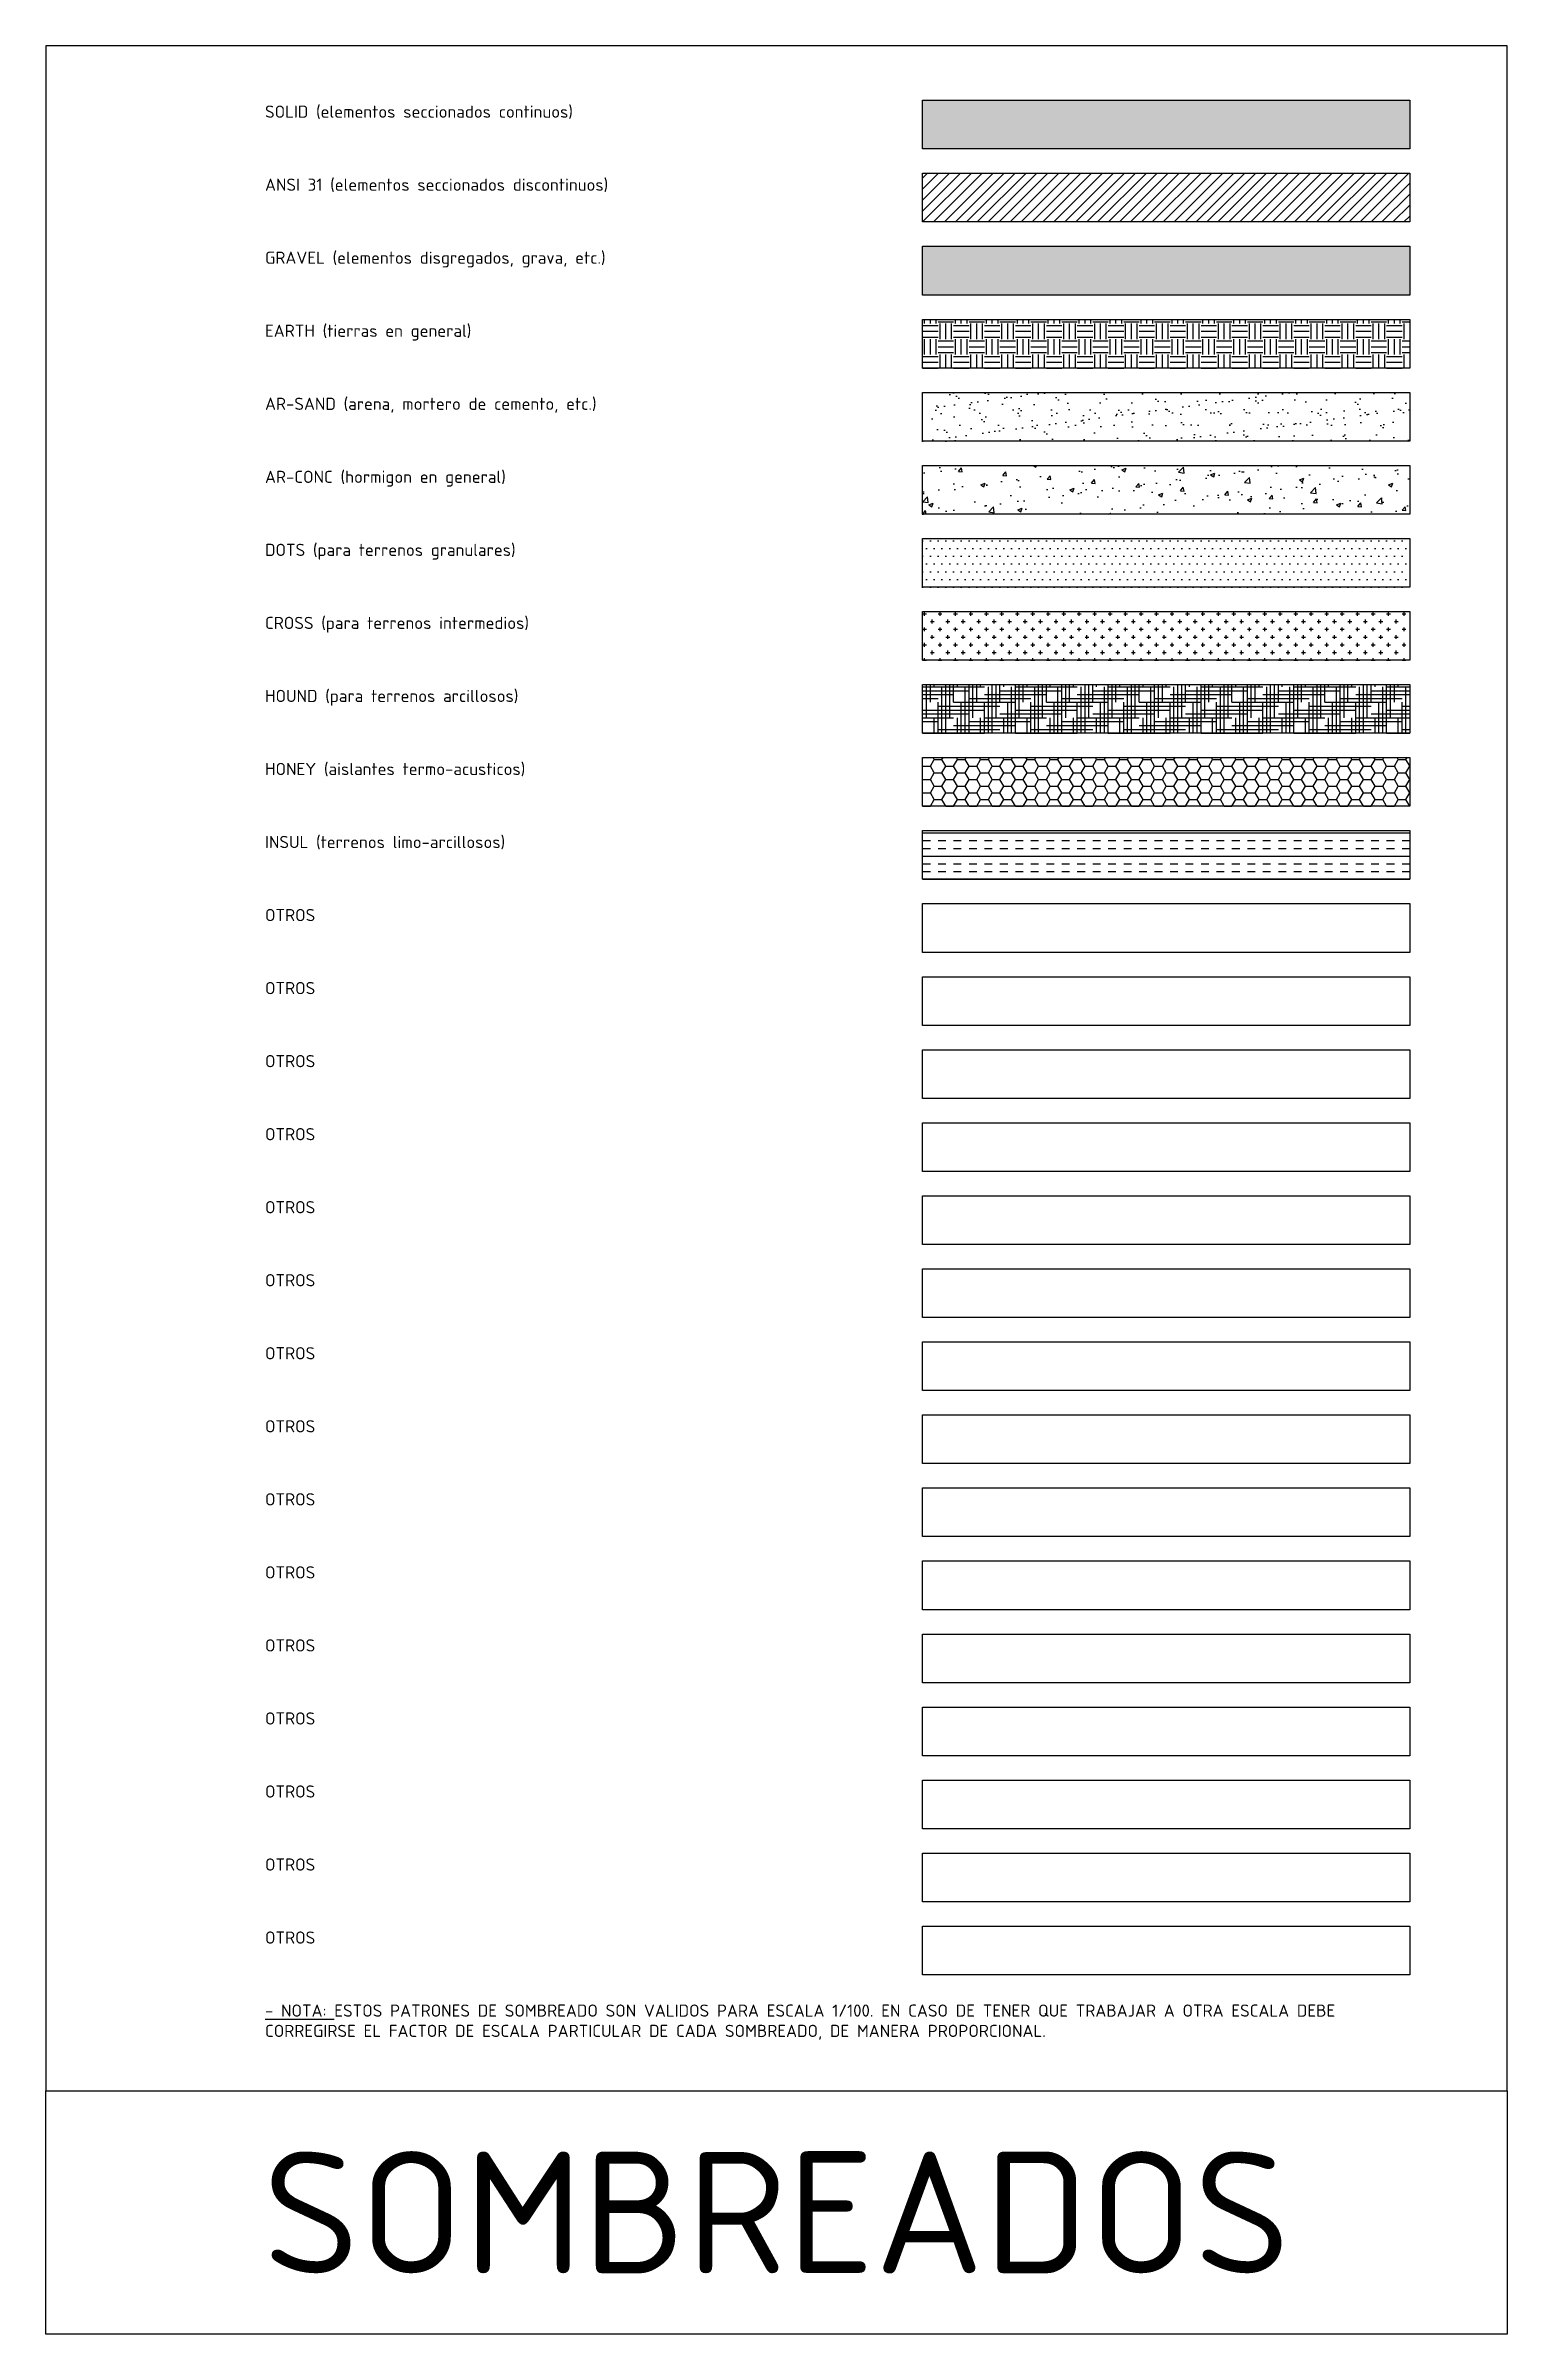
# Model space of a CAD drawing. Header units: millimetres. Extents: x 9508 to 4213564, y -7782 to 156074.
# Drawn here: x 49780 to 79780, y 74641 to 121641 of the extents above; entities that cross this region are included whole.
import ezdxf

# ---------------------------------------------------------------- set-up
doc = ezdxf.new("R2010")
doc.units = ezdxf.units.MM
for name, color, linetype in [('CAJETIN', 7, 'Continuous'), ('SOMBREADO', 8, 'Continuous'), ('TEXTO', 30, 'Continuous')]:
    doc.layers.add(name, color=color, linetype=linetype)
doc.layers.add('POLTRAMA', color=8, linetype='Continuous', plot=False)
doc.styles.add('TEX_1-100', font='isocpeur.ttf', dxfattribs={"height": 200})
doc.styles.add('TEX_1-1000', font='isocpeur.ttf', dxfattribs={"height": 2000})

msp = doc.modelspace()

# ---------------------------------------------------------------- texts
at = {"layer": 'TEXTO'}
for s, insert, char_height, width, attachment_point, style in [('SOLID (elementos seccionados continuos)', (54280.1, 120412.7), 250, 9774.99, 1, 'TEX_1-100'), ('ANSI 31 (elementos seccionados discontinuos)', (54280.1, 118912.7), 250, 9189.514, 1, 'TEX_1-100'), ('GRAVEL (elementos disgregados, grava, etc.)', (54280.1, 117412.7), 250, 9395.741, 1, 'TEX_1-100'), ('EARTH (tierras en general)', (54280.1, 115912.7), 250, 6413.103, 1, 'TEX_1-100'), ('AR-SAND (arena, mortero de cemento, etc.)', (54280.1, 114412.7), 250, 9421.491, 1, 'TEX_1-100'), ('AR-CONC (hormigon en general)', (54280.1, 112912.7), 250, 6413.103, 1, 'TEX_1-100'), ('DOTS (para terrenos granulares)', (54280.1, 111412.7), 250, 6413.103, 1, 'TEX_1-100'), ('CROSS (para terrenos intermedios)', (54280.1, 109912.7), 250, 6413.103, 1, 'TEX_1-100'), ('HOUND (para terrenos arcillosos)', (54280.1, 108412.7), 250, 6413.103, 1, 'TEX_1-100'), ('HONEY (aislantes termo-acusticos)', (54280.1, 106912.7), 250, 6413.103, 1, 'TEX_1-100'), ('INSUL (terrenos limo-arcillosos)', (54280.1, 105412.7), 250, 6413.103, 1, 'TEX_1-100'), ('OTROS', (54280.1, 103912.7), 250, 6413.103, 1, 'TEX_1-100'), ('OTROS', (54280.1, 102412.7), 250, 6413.103, 1, 'TEX_1-100'), ('OTROS', (54280.1, 100912.7), 250, 6413.103, 1, 'TEX_1-100'), ('OTROS', (54280.1, 99412.7), 250, 6413.103, 1, 'TEX_1-100'), ('OTROS', (54280.1, 97912.7), 250, 6413.103, 1, 'TEX_1-100'), ('OTROS', (54280.1, 96412.7), 250, 13154.838, 1, 'TEX_1-100'), ('OTROS', (54280.1, 94912.7), 250, 6413.103, 1, 'TEX_1-100'), ('OTROS', (54280.1, 93412.7), 250, 6413.103, 1, 'TEX_1-100'), ('OTROS', (54280.1, 91912.7), 250, 12482.147, 1, 'TEX_1-100'), ('OTROS', (54280.1, 90412.7), 250, 6413.103, 1, 'TEX_1-100'), ('OTROS', (54280.1, 88912.7), 250, 6413.103, 1, 'TEX_1-100'), ('OTROS', (54280.1, 87412.7), 250, 6413.103, 1, 'TEX_1-100'), ('OTROS', (54280.1, 85912.7), 250, 6413.103, 1, 'TEX_1-100'), ('OTROS', (54280.1, 84412.7), 250, 6413.103, 1, 'TEX_1-100'), ('OTROS', (54280.1, 82912.7), 250, 6413.103, 1, 'TEX_1-100'), ('\\A1;{\\L- NOTA:} ESTOS PATRONES DE SOMBREADO SON VALIDOS PARA ESCALA 1/100. EN CASO DE TENER QUE TRABAJAR A OTRA ESCALA DEBE CORREGIRSE EL FACTOR DE ESCALA PARTICULAR DE CADA SOMBREADO, DE MANERA PROPORCIONAL.', (54280.1, 81412.7), 250, 23000, 1, 'TEX_1-100'), ('SOMBREADOS', (64780.1, 77140.9), 2500, 26701.248, 5, 'TEX_1-1000')]:
    msp.add_mtext(s, dxfattribs=dict(at, insert=insert, char_height=char_height, width=width, attachment_point=attachment_point, style=style))

# ---------------------------------------------------------------- hatches: boundary and pattern name
at = {"layer": 'SOMBREADO'}
msp.add_hatch(color=256, dxfattribs=at).paths.add_polyline_path([(67780.1, 120521.8), (77780.1, 120521.8), (77780.1, 119521.8), (67780.1, 119521.8)])
h = msp.add_hatch(dxfattribs=at)
h.set_pattern_fill('ANSI31', color=256, scale=50, style=0)
h.set_pattern_definition([(45, (67780.07, 118021.8), (-112.2532, 112.2532), [])])
h.paths.add_polyline_path([(67780.1, 119021.8), (77780.1, 119021.8), (77780.1, 118021.8), (67780.1, 118021.8)])
h = msp.add_hatch(dxfattribs=at)
h.set_pattern_fill('GRAVEL', color=256, scale=25, style=0)
h.set_pattern_definition([(228.0128, (68237.274, 117156.807), (-5080.00432, -5715.00702), [85.43, -8457.625]), (184.9697, (68180.124, 117093.307), (7620.01233, 634.99552), [146.601, -14513.5]), (132.5104, (68034.074, 117080.607), (6349.99538, -6985.00682), [103.37, -10233.675]), (267.2737, (67786.424, 116921.857), (634.99724, 12699.99591), [133.501, -13216.6]), (292.8337, (67780.074, 116788.507), (-3175.00901, 7620.00433), [130.909, -12959.95]), (357.2737, (67830.874, 116667.857), (-12699.99591, 634.99724), [133.501, -13216.6]), (37.6942, (67964.224, 116661.507), (-8255.005215, -6349.99434), [176.548, -17478.275]), (72.2553, (68103.924, 116769.457), (4445.00889, 13970.00405), [166.68, -16501.325]), (121.4296, (68154.724, 116928.207), (-5080.00131, 8254.99029), [133.953, -13261.375]), (175.2364, (68084.874, 117042.507), (6984.9945, -634.99404), [152.928, -7493.475]), (222.3974, (67932.474, 117055.207), (-7620.00023, -6984.990913), [197.77, -19579.2]), (138.8141, (68415.074, 116915.51), (-4444.99717, 3809.99414), [67.501, -6682.65]), (171.4692, (68364.274, 116959.957), (8254.9874, -1270.0032), [128.42, -12713.65]), (225, (68237.27, 116979), (-1e-13, -635), [89.802, -808.222]), (203.1986, (68192.82, 117055.21), (3175.0107, 1270.0056), [48.36, -4787.65]), (291.8014, (68148.37, 117036.16), (-635.0004, 1905.0012), [68.39, -3351.2]), (30.9638, (68173.77, 116972.66), (1904.998, 1270.001), [111.08, -3591.575]), (161.565, (68269.02, 117029.8), (1270.0006, -634.999), [80.322, -1927.725]), (16.3895, (67780.074, 117036.157), (6350.0035, 1904.99604), [112.522, -11139.7]), (70.3462, (67888.024, 117067.907), (-2539.99292, -6984.99012), [94.4, -9345.55]), (293.1986, (68269.02, 117156.81), (-1270.0056, 3175.0107), [96.72, -4739.3]), (343.6105, (68307.124, 117067.907), (-6350.0035, 1904.99604), [112.522, -11139.7]), (339.444, (67780.07, 116642.46), (-3175.00394, 1269.99846), [108.51, -5316.925]), (294.7751, (67881.674, 116604.357), (-3174.9926, 6984.99676), [90.918, -9000.9]), (66.8014, (68275.37, 116521.81), (1270.0056, 3175.0107), [96.72, -4739.3]), (17.354, (68313.474, 116610.707), (-8255.00045, -2539.99617), [106.446, -10538.1]), (69.444, (67964.22, 116521.81), (-1269.99846, -3175.00394), [54.254, -5371.2]), (101.3099, (68237.27, 116521.81), (-634.9969, 2539.9919), [32.38, -3205.5]), (165.9638, (68230.92, 116553.56), (1905.0013, -634.999), [130.91, -2487.262]), (186.009, (68103.924, 116585.307), (6349.99064, 634.99852), [121.317, -12010.35]), (303.69, (68173.77, 116915.5), (-635.0002, 1269.9988), [91.58, -2197.945]), (353.1572, (68224.574, 116839.307), (10795.004464, -1270.00569), [159.89, -15829]), (60.9454, (68383.324, 116820.26), (-2539.9941, -4444.9894), [65.377, -6472.35]), (90, (68415.1, 116877.4), (-635, 635), [38.1, -596.9]), (120.2564, (68091.224, 116604.357), (2539.99462, -4444.99776), [88.217, -8733.475]), (48.0128, (68046.774, 116680.557), (5080.00432, 5715.00702), [170.86, -8372.2]), (0, (68161.1, 116807.56), (635, 635), [165.1, -469.9]), (325.3048, (68326.174, 116807.557), (-6349.989, 4445.00042), [100.403, -9939.825]), (254.0546, (68408.72, 116750.41), (-635.0016, -2540.00605), [92.457, -4530.425]), (207.646, (68383.324, 116661.507), (-12064.99576, -6350.00399), [150.536, -14903.125]), (175.4261, (68249.974, 116591.657), (-8255.0019, 634.99693), [159.257, -15766.45]), (175.4261, (68249.974, 116591.657), (-8255.0019, 634.99693), [159.257, -15766.45])])
h.paths.add_polyline_path([(67780.1, 117521.8), (77780.1, 117521.8), (77780.1, 116521.8), (67780.1, 116521.8)])
h = msp.add_hatch(dxfattribs=at)
h.set_pattern_fill('EARTH', color=256, scale=50, style=0)
h.set_pattern_definition([(0, (67780.07, 115021.8), (317.5, 317.5), [317.5, -317.5]), (0, (67780.07, 115140.87), (317.5, 317.5), [317.5, -317.5]), (0, (67780.07, 115259.93), (317.5, 317.5), [317.5, -317.5]), (90, (67819.76, 115299.62), (-317.5, 317.5), [317.5, -317.5]), (90, (67938.82, 115299.62), (-317.5, 317.5), [317.5, -317.5]), (90, (68057.9, 115299.62), (-317.5, 317.5), [317.5, -317.5])])
h.paths.add_polyline_path([(67780.1, 116021.8), (77780.1, 116021.8), (77780.1, 115021.8), (67780.1, 115021.8)])
h = msp.add_hatch(dxfattribs=at)
h.set_pattern_fill('AR-SAND', color=256, scale=10, style=0)
h.set_pattern_definition([(37.5, (67780.07, 113521.8), (-16, 489.413), [0, -386.08, 0, -431.8, 0, -412.75]), (7.5, (67780.1, 113521.8), (449.523, 716.825), [0, -208.28, 0, -347.98, 0, -133.35]), (327.5, (67467.65, 113521.8), (790.992, 1.437), [0, -127, 0, -457.2, 0, -596.9]), (317.5, (67467.65, 113521.8), (763.556, 222.93), [0, -63.5, 0, -299.72, 0, -342.9])])
h.paths.add_polyline_path([(67780.1, 114521.8), (77780.1, 114521.8), (77780.1, 113521.8), (67780.1, 113521.8)])
h = msp.add_hatch(dxfattribs=at)
h.set_pattern_fill('AR-CONC', color=256, scale=5, style=0)
h.set_pattern_definition([(50, (67780.1, 112021.8), (910.923, -79.695), [95.25, -1047.75]), (355, (67780.1, 112021.8), (-176.21, 955.28), [76.2, -838.2]), (100.451, (67856, 112015.2), (734.71, 875.58), [80.95, -890.45]), (46.184, (67780.1, 112275.8), (1355.4, -210.21), [142.87, -1571.62]), (96.636, (67893, 112258.3), (1187.02, 1237.13), [121.42, -1335.67]), (351.184, (67780.1, 112275.8), (1187.02, 1237.13), [114.3, -1257.3]), (21, (67907.1, 112212.3), (758.074, -511.33), [95.25, -1047.75]), (326, (67907.1, 112212.3), (309.01, 920.94), [76.2, -838.2]), (71.451, (67970.25, 112169.7), (1067.08, 409.614), [80.95, -890.45]), (37.5, (67780.07, 112021.8), (15.443, 422.775), [0, -828.04, 0, -850.9, 0, -841.375]), (7.5, (67780.07, 112021.8), (334.098, 500.903), [0, -485.14, 0, -808.99, 0, -320.675]), (327.5, (67496.86, 112021.8), (677.953, -28.644), [0, -317.5, 0, -990.6, 0, -1314.45]), (317.5, (67369.86, 112021.8), (740.646, 127.132), [0, -412.75, 0, -657.86, 0, -933.45])])
h.paths.add_polyline_path([(67780.1, 113021.8), (77780.1, 113021.8), (77780.1, 112021.8), (67780.1, 112021.8)])
h = msp.add_hatch(dxfattribs=at)
h.set_pattern_fill('DOTS', color=256, scale=100, style=0)
h.set_pattern_definition([(0, (67780.07, 110521.8), (79.375, 158.75), [0, -158.75])])
h.paths.add_polyline_path([(67780.1, 111521.8), (77780.1, 111521.8), (77780.1, 110521.8), (67780.1, 110521.8)])
h = msp.add_hatch(dxfattribs=at)
h.set_pattern_fill('CROSS', color=256, scale=25, style=0)
h.set_pattern_definition([(0, (67780.07, 109021.8), (158.75, 158.75), [79.375, -238.125]), (90, (67819.76, 108982.12), (-158.75, 158.75), [79.375, -238.125])])
h.paths.add_polyline_path([(67780.1, 110021.8), (77780.1, 110021.8), (77780.1, 109021.8), (67780.1, 109021.8)])
h = msp.add_hatch(dxfattribs=at)
h.set_pattern_fill('HOUND', color=256, scale=50, style=0)
h.set_pattern_definition([(0, (67780.07, 107521.81), (317.5, 79.375), [1270, -635]), (90, (67780.07, 107521.81), (-79.375, -317.5), [1270, -635])])
h.paths.add_polyline_path([(67780.1, 108521.8), (77780.1, 108521.8), (77780.1, 107521.8), (67780.1, 107521.8)])
h = msp.add_hatch(dxfattribs=at)
h.set_pattern_fill('HONEY', color=256, scale=50, style=0)
h.set_pattern_definition([(0, (67780.07, 106021.81), (238.125, 137.4815), [158.75, -317.5]), (120, (67780.07, 106021.81), (-238.125, 137.4815), [158.75, -317.5]), (60, (67780.07, 106021.81), (3e-05, 274.963), [-317.5, 158.75])])
h.paths.add_polyline_path([(67780.1, 107021.8), (77780.1, 107021.8), (77780.1, 106021.8), (67780.1, 106021.8)])
h = msp.add_hatch(dxfattribs=at)
h.set_pattern_fill('INSUL', color=256, scale=50, style=0)
h.set_pattern_definition([(0, (67780.07, 104521.8), (0, 476.25), []), (0, (67780.07, 104680.56), (0, 476.25), [158.75, -158.75]), (0, (67780.07, 104839.3), (0, 476.25), [158.75, -158.75])])
h.paths.add_polyline_path([(67780.1, 105521.8), (77780.1, 105521.8), (77780.1, 104521.8), (67780.1, 104521.8)])

# ---------------------------------------------------------------- linework, layer by layer
at = {"layer": 'CAJETIN'}
for points in [[(49780.1, 79640.9), (79780.1, 79640.9), (79780.1, 121640.9), (49780.1, 121640.9)], [(49780.1, 79640.9), (79780.1, 79640.9), (79780.1, 74640.9), (49780.1, 74640.9), (49780.1, 79640.9)]]:
    msp.add_lwpolyline(points, close=True, dxfattribs=at)
at = {"layer": 'POLTRAMA'}
for points in [[(67780.1, 120521.8), (77780.1, 120521.8), (77780.1, 119521.8), (67780.1, 119521.8)], [(67780.1, 119021.8), (77780.1, 119021.8), (77780.1, 118021.8), (67780.1, 118021.8)], [(67780.1, 117521.8), (77780.1, 117521.8), (77780.1, 116521.8), (67780.1, 116521.8)], [(67780.1, 116021.8), (77780.1, 116021.8), (77780.1, 115021.8), (67780.1, 115021.8)], [(67780.1, 114521.8), (77780.1, 114521.8), (77780.1, 113521.8), (67780.1, 113521.8)], [(67780.1, 113021.8), (77780.1, 113021.8), (77780.1, 112021.8), (67780.1, 112021.8)], [(67780.1, 111521.8), (77780.1, 111521.8), (77780.1, 110521.8), (67780.1, 110521.8)], [(67780.1, 110021.8), (77780.1, 110021.8), (77780.1, 109021.8), (67780.1, 109021.8)], [(67780.1, 108521.8), (77780.1, 108521.8), (77780.1, 107521.8), (67780.1, 107521.8)], [(67780.1, 107021.8), (77780.1, 107021.8), (77780.1, 106021.8), (67780.1, 106021.8)], [(67780.1, 105521.8), (77780.1, 105521.8), (77780.1, 104521.8), (67780.1, 104521.8)], [(67780.1, 104021.8), (77780.1, 104021.8), (77780.1, 103021.8), (67780.1, 103021.8)], [(67780.1, 102521.8), (77780.1, 102521.8), (77780.1, 101521.8), (67780.1, 101521.8)], [(67780.1, 101021.8), (77780.1, 101021.8), (77780.1, 100021.8), (67780.1, 100021.8)], [(67780.1, 99521.8), (77780.1, 99521.8), (77780.1, 98521.8), (67780.1, 98521.8)], [(67780.1, 98021.8), (77780.1, 98021.8), (77780.1, 97021.8), (67780.1, 97021.8)], [(67780.1, 96521.8), (77780.1, 96521.8), (77780.1, 95521.8), (67780.1, 95521.8)], [(67780.1, 95021.8), (77780.1, 95021.8), (77780.1, 94021.8), (67780.1, 94021.8)], [(67780.1, 93521.8), (77780.1, 93521.8), (77780.1, 92521.8), (67780.1, 92521.8)], [(67780.1, 92021.8), (77780.1, 92021.8), (77780.1, 91021.8), (67780.1, 91021.8)], [(67780.1, 90521.8), (77780.1, 90521.8), (77780.1, 89521.8), (67780.1, 89521.8)], [(67780.1, 89021.8), (77780.1, 89021.8), (77780.1, 88021.8), (67780.1, 88021.8)], [(67780.1, 87521.8), (77780.1, 87521.8), (77780.1, 86521.8), (67780.1, 86521.8)], [(67780.1, 86021.8), (77780.1, 86021.8), (77780.1, 85021.8), (67780.1, 85021.8)], [(67780.1, 84521.8), (77780.1, 84521.8), (77780.1, 83521.8), (67780.1, 83521.8)], [(67780.1, 83021.8), (77780.1, 83021.8), (77780.1, 82021.8), (67780.1, 82021.8)]]:
    msp.add_lwpolyline(points, close=True, dxfattribs=at)

msp.set_redraw_order([(e.dxf.handle, doc.entitydb.next_handle()) for e in msp.query("TEXT MTEXT ATTDEF DIMENSION ARC_DIMENSION")])  # texts and dimensions are drawn at this point

doc.saveas('drawing.dxf')
